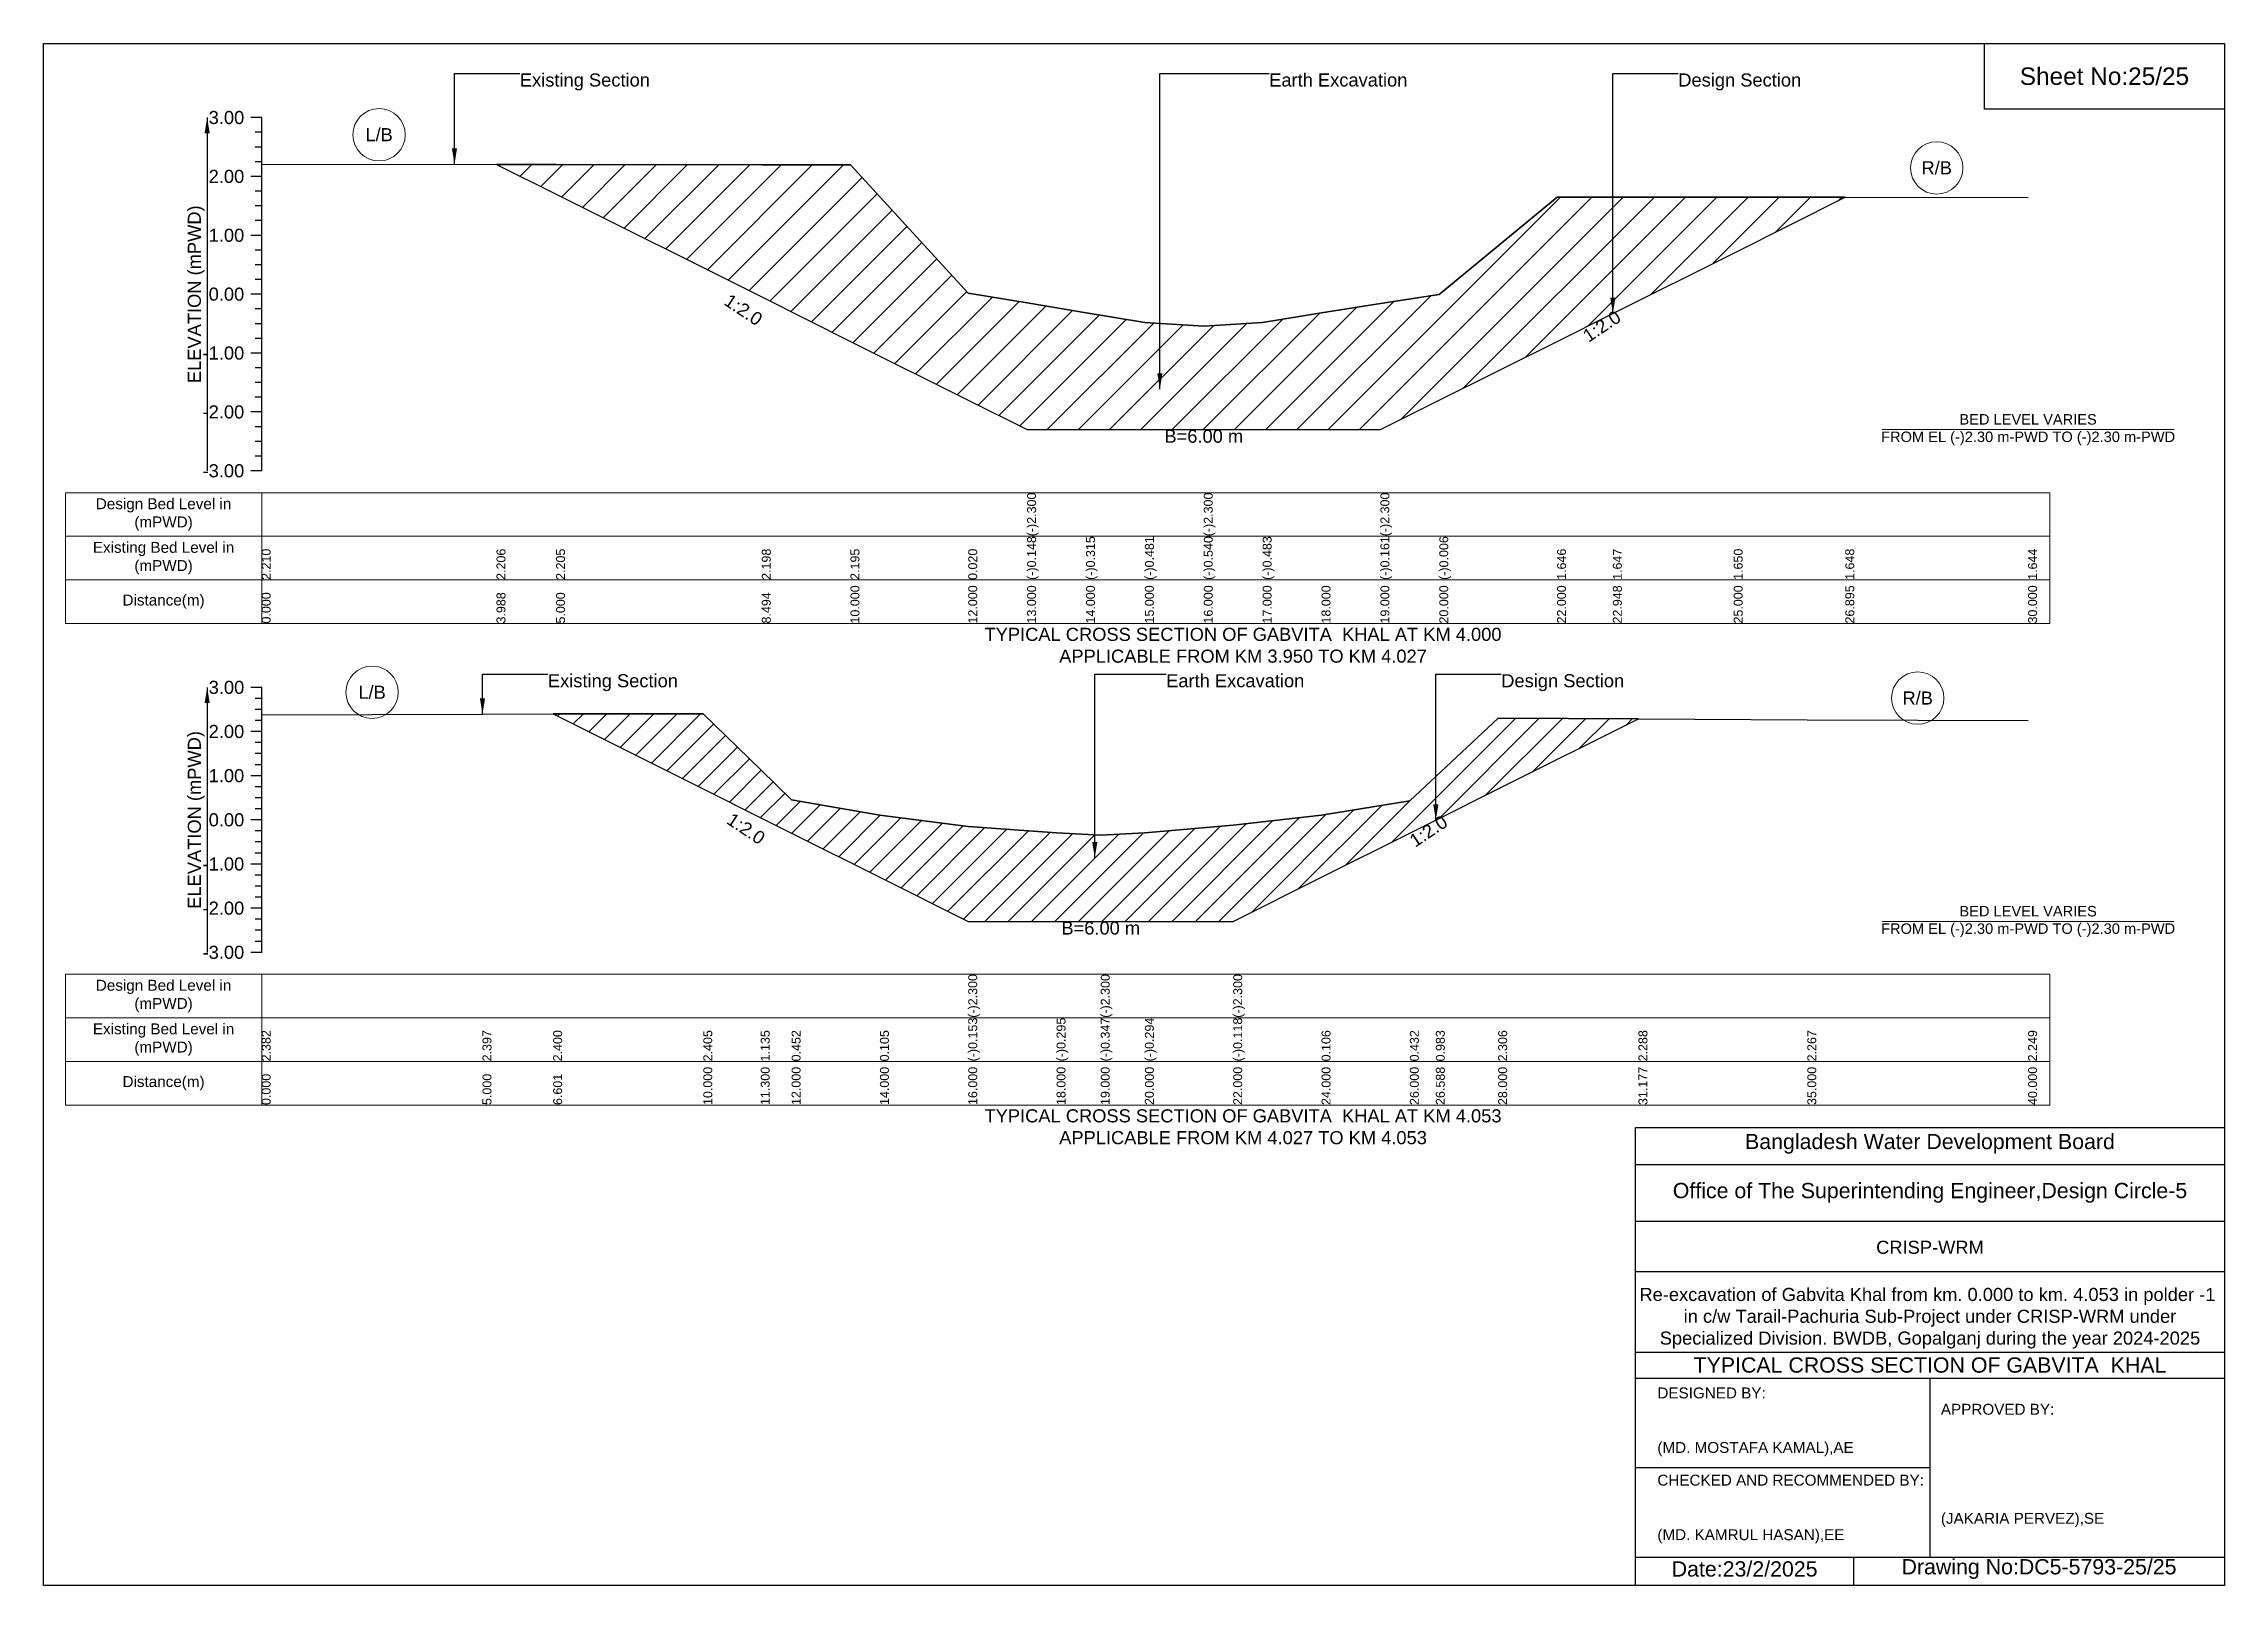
# Model space of a CAD drawing. Header units: feet. Extents: x 91000 to 358000, y -12982 to 34.
# Drawn here: x 340000 to 348000, y -5656 to 0 of the extents above; entities that cross this region are included whole.
import ezdxf

# ---------------------------------------------------------------- set-up
doc = ezdxf.new("R2010")
doc.units = ezdxf.units.FT
doc.header["$LTSCALE"] = 7
doc.header["$MEASUREMENT"] = 0
for name, color, linetype, lineweight in [('Cross section Data Border', 7, 'Continuous', 9), ('Cross Section Labels', 7, 'Continuous', 9), ('Existing_Bed_Level for Xsection', 7, 'Continuous', 25)]:
    doc.layers.add(name, color=color, linetype=linetype, lineweight=lineweight)
doc.styles.get("Standard").update_dxf_attribs({"font": 'arial.ttf'})
doc.dimstyles.get("Standard").update_dxf_attribs({"dimtxt": 0.18, "dimasz": 0.18, "dimexe": 0.18, "dimexo": 0.0625, "dimgap": 0.09, "dimtad": 0, "dimtih": 1, "dimtoh": 1, "dimdec": 4, "dimzin": 0, "dimdsep": 46, "dimtxsty": 'Standard', "dimcen": 0.09, "dimadec": 0, "dimazin": 0, "dimtfac": 1, "dimtdec": 4, "dimtofl": 0, "dimtmove": 0, "dimatfit": 3, "dimfxl": 1, "dimtolj": 1, "dimtzin": 0, "dimarcsym": 0})

msp = doc.modelspace()

# ---------------------------------------------------------------- texts
at = {"attachment_point": 5}
for s, insert, char_height in [('Sheet No:25/25', (347560, -120), 64), ('Bangladesh Water Development Board', (346920, -4036), 56), ('Office of The Superintending Engineer,Design Circle-5', (346920, -4216), 56)]:
    msp.add_mtext(s, dxfattribs=dict(at, insert=insert, char_height=char_height))
for s, insert, char_height, width, attachment_point in [('CRISP-WRM', (346920, -4416), 48, 2240, 5), ('Re-excavation of Gabvita Khal from km. 0.000 to km. 4.053 in polder -1  in c/w Tarail-Pachuria Sub-Project under CRISP-WRM under Specialized Division. BWDB, Gopalganj during the year 2024-2025', (346920, -4676), 48, 2160, 5), ('TYPICAL CROSS SECTION OF GABVITA  KHAL', (346920, -4848), 56, 2240, 5), ('DESIGNED BY:^J^J^J(MD. MOSTAFA KAMAL),AE', (345920, -5056), 40, 1120, 4), ('APPROVED BY:^J^J^J^J^J^J(JAKARIA PERVEZ),SE', (346960, -5216), 40, 1120, 4), ('CHECKED AND RECOMMENDED BY:^J^J^J(MD. KAMRUL HASAN),EE', (345920, -5376), 40, 1120, 4), ('Date:23/2/2025 ', (346240, -5596), 56, 1120, 5), ('Drawing No:DC5-5793-25/25', (347320, -5596), 56, 1760, 5)]:
    msp.add_mtext(s, dxfattribs=dict(insert=insert, char_height=char_height, width=width, attachment_point=attachment_point))
at = {"layer": 'Cross section Data Border', "char_height": 40, "width": 640, "attachment_point": 5}
for s, insert in [('Design Bed Level in (mPWD)', (340440, -1727.4)), ('Existing Bed Level in (mPWD)', (340440, -1887.4)), ('Distance(m)', (340440, -2047.4)), ('Design Bed Level in (mPWD)', (340440, -3493.8)), ('Existing Bed Level in (mPWD)', (340440, -3653.8)), ('Distance(m)', (340440, -3813.8))]:
    msp.add_mtext(s, dxfattribs=dict(at, insert=insert))
at = {"layer": 'Cross Section Labels'}
for s, insert, char_height, attachment_point in [('Existing Section', (341747.2, -109.4), 48, 1), ('Earth Excavation', (344496, -109.4), 48, 1), ('Design Section', (345996.7, -109.4), 48, 1), ('L/B', (341230.7, -334.4), 48, 5), ('R/B', (346944.7, -455.9), 48, 5), ('BED LEVEL VARIES ^JFROM EL (-)2.30 m-PWD TO (-)2.30 m-PWD', (347280, -1416.2), 38.4, 5), ('B=6.00 m', (344256, -1416.2), 48, 2), ('TYPICAL CROSS SECTION OF GABVITA  KHAL AT KM 4.000^JAPPLICABLE FROM KM 3.950 TO KM 4.027', (344400, -2207.4), 48, 5), ('Existing Section', (341850, -2313.2), 48, 1), ('Earth Excavation', (344118, -2313.2), 48, 1), ('Design Section', (345347.3, -2313.2), 48, 1), ('L/B', (341205, -2379.7), 48, 5), ('R/B', (346875, -2401), 48, 5), ('BED LEVEL VARIES ^JFROM EL (-)2.30 m-PWD TO (-)2.30 m-PWD', (347280, -3220.4), 38.4, 5), ('B=6.00 m', (343878, -3220.4), 48, 2), ('TYPICAL CROSS SECTION OF GABVITA  KHAL AT KM 4.053^JAPPLICABLE FROM KM 4.027 TO KM 4.053', (344400, -3973.8), 48, 5)]:
    msp.add_mtext(s, dxfattribs=dict(at, insert=insert, char_height=char_height, attachment_point=attachment_point))
at = {"layer": 'Cross Section Labels', "char_height": 48, "attachment_point": 2}
for insert, rotation in [((342580.7, -956.5), 326.30993), ((345702.7, -1016.8), 33.69007), ((342590.2, -2860), 326.30993), ((345066.8, -2869), 33.69007)]:
    msp.add_mtext('1:2.0', dxfattribs=dict(at, insert=insert, rotation=rotation))
at = {"layer": 'Existing_Bed_Level for Xsection', "char_height": 48, "attachment_point": 6}
for s, insert in [('3.00', (340736, -271.4)), ('2.00', (340736, -487.4)), ('1.00', (340736, -703.4)), ('0.00', (340736, -919.4)), ('-1.00', (340736, -1135.4)), ('-2.00', (340736, -1351.4)), ('-3.00', (340736, -1567.4)), ('3.00', (340736, -2361.8)), ('2.00', (340736, -2523.8)), ('1.00', (340736, -2685.8)), ('0.00', (340736, -2847.8)), ('-1.00', (340736, -3009.8)), ('-2.00', (340736, -3171.8)), ('-3.00', (340736, -3333.8))]:
    msp.add_mtext(s, dxfattribs=dict(at, insert=insert))
at = {"layer": 'Existing_Bed_Level for Xsection', "rotation": 90}
for s, insert, char_height, attachment_point in [('ELEVATION (mPWD)', (340560, -919.4), 48, 5), ('(-)2.300', (343608, -1807.4), 32.8, 1), ('(-)2.300', (344256, -1807.4), 32.8, 1), ('(-)2.300', (344904, -1807.4), 32.8, 1), ('(-)0.148', (343608, -1967.4), 32.8, 1), ('(-)0.315', (343824, -1967.4), 32.8, 1), ('(-)0.481', (344040, -1967.4), 32.8, 1), ('(-)0.540', (344256, -1967.4), 32.8, 1), ('(-)0.483', (344472, -1967.4), 32.8, 1), ('(-)0.161', (344904, -1967.4), 32.8, 1), ('(-)0.006', (345120, -1967.4), 32.8, 1), ('2.210', (340800, -1967.4), 32.8, 1), ('2.206', (341661.4, -1967.4), 32.8, 1), ('2.205', (341880, -1967.4), 32.8, 1), ('2.198', (342634.7, -1967.4), 32.8, 1), ('2.195', (342960, -1967.4), 32.8, 1), ('0.020', (343392, -1967.4), 32.8, 1), ('1.646', (345552, -1967.4), 32.8, 1), ('1.647', (345756.7, -1967.4), 32.8, 1), ('1.650', (346200, -1967.4), 32.8, 1), ('1.648', (346609.4, -1967.4), 32.8, 1), ('1.644', (347280, -1967.4), 32.8, 1), ('10.000', (342960, -2127.4), 32.8, 1), ('12.000', (343392, -2127.4), 32.8, 1), ('13.000', (343608, -2127.4), 32.8, 1), ('14.000', (343824, -2127.4), 32.8, 1), ('15.000', (344040, -2127.4), 32.8, 1), ('16.000', (344256, -2127.4), 32.8, 1), ('17.000', (344472, -2127.4), 32.8, 1), ('18.000', (344688, -2127.4), 32.8, 1), ('19.000', (344904, -2127.4), 32.8, 1), ('20.000', (345120, -2127.4), 32.8, 1), ('22.000', (345552, -2127.4), 32.8, 1), ('22.948', (345756.7, -2127.4), 32.8, 1), ('25.000', (346200, -2127.4), 32.8, 1), ('26.895', (346609.4, -2127.4), 32.8, 1), ('30.000', (347280, -2127.4), 32.8, 1), ('0.000', (340800, -2127.4), 32.8, 1), ('3.988', (341661.4, -2127.4), 32.8, 1), ('5.000', (341880, -2127.4), 32.8, 1), ('8.494', (342634.7, -2127.4), 32.8, 1), ('ELEVATION (mPWD)', (340560, -2847.8), 48, 5), ('(-)2.300', (343392, -3573.8), 32.8, 1), ('(-)2.300', (343878, -3573.8), 32.8, 1), ('(-)2.300', (344364, -3573.8), 32.8, 1), ('(-)0.153', (343392, -3733.8), 32.8, 1), ('(-)0.295', (343716, -3733.8), 32.8, 1), ('(-)0.347', (343878, -3733.8), 32.8, 1), ('(-)0.294', (344040, -3733.8), 32.8, 1), ('(-)0.118', (344364, -3733.8), 32.8, 1), ('2.382', (340800, -3733.8), 32.8, 1), ('2.397', (341610, -3733.8), 32.8, 1), ('2.400', (341869.3, -3733.8), 32.8, 1), ('2.405', (342420, -3733.8), 32.8, 1), ('1.135', (342630.7, -3733.8), 32.8, 1), ('0.452', (342744, -3733.8), 32.8, 1), ('0.105', (343068, -3733.8), 32.8, 1), ('0.106', (344688, -3733.8), 32.8, 1), ('0.432', (345012, -3733.8), 32.8, 1), ('0.983', (345107.3, -3733.8), 32.8, 1), ('2.306', (345336, -3733.8), 32.8, 1), ('2.288', (345850.6, -3733.8), 32.8, 1), ('2.267', (346470, -3733.8), 32.8, 1), ('2.249', (347280, -3733.8), 32.8, 1), ('10.000', (342420, -3893.8), 32.8, 1), ('11.300', (342630.7, -3893.8), 32.8, 1), ('12.000', (342744, -3893.8), 32.8, 1), ('14.000', (343068, -3893.8), 32.8, 1), ('16.000', (343392, -3893.8), 32.8, 1), ('18.000', (343716, -3893.8), 32.8, 1), ('19.000', (343878, -3893.8), 32.8, 1), ('20.000', (344040, -3893.8), 32.8, 1), ('22.000', (344364, -3893.8), 32.8, 1), ('24.000', (344688, -3893.8), 32.8, 1), ('26.000', (345012, -3893.8), 32.8, 1), ('26.588', (345107.3, -3893.8), 32.8, 1), ('28.000', (345336, -3893.8), 32.8, 1), ('31.177', (345850.6, -3893.8), 32.8, 1), ('35.000', (346470, -3893.8), 32.8, 1), ('40.000', (347280, -3893.8), 32.8, 1), ('0.000', (340800, -3893.8), 32.8, 1), ('5.000', (341610, -3893.8), 32.8, 1), ('6.601', (341869.3, -3893.8), 32.8, 1)]:
    msp.add_mtext(s, dxfattribs=dict(at, insert=insert, char_height=char_height, attachment_point=attachment_point))

# ---------------------------------------------------------------- hatches: boundary and pattern name
at = {"layer": 'Existing_Bed_Level for Xsection'}
h = msp.add_hatch(dxfattribs=at)
h.set_pattern_fill('ANSI31', color=256, scale=648, style=0)
h.set_pattern_definition([(45, (0, 160), (-57.27565, 57.27565), [])])
h.paths.add_polyline_path([(341661.4, -442.9), (341880, -552.2), (342634.7, -929.5), (342960, -1092.2), (343392, -1308.2), (343608, -1416.2), (343824, -1416.2), (344040, -1416.2), (344256, -1416.2), (344472, -1416.2), (344688, -1416.2), (344904, -1416.2), (345120, -1308.2), (345552, -1092.2), (345756.7, -989.8), (346200, -768.2), (346609.4, -563.5), (346200, -563), (345756.7, -563.6), (345552, -563.8), (345120, -920.7), (344904, -954), (344688, -987.4), (344472, -1023.7), (344256, -1036), (344040, -1023.3), (343824, -987.4), (343608, -951.2), (343392, -915), (342960, -445.2), (342634.7, -444.6), (341880, -443.1)])
h = msp.add_hatch(dxfattribs=at)
h.set_pattern_fill('ANSI31', color=256, scale=486, style=0)
h.set_pattern_definition([(45, (0, 160), (-42.956737, 42.956737), [])])
h.paths.add_polyline_path([(341869.3, -2459.1), (342420, -2734.4), (342630.7, -2839.7), (342744, -2896.4), (343068, -3058.4), (343392, -3220.4), (343716, -3220.4), (343878, -3220.4), (344040, -3220.4), (344364, -3220.4), (344688, -3058.4), (345012, -2896.4), (345107.3, -2848.7), (345336, -2734.4), (345850.6, -2477.1), (345336, -2474.2), (345107.3, -2688.5), (345012, -2777.8), (344688, -2830.6), (344364, -2866.9), (344040, -2895.4), (343878, -2904), (343716, -2895.6), (343392, -2872.6), (343068, -2830.8), (342744, -2774.6), (342630.7, -2663.9), (342420, -2458.2)])

# ---------------------------------------------------------------- linework, layer by layer
for points in [[(340000, 0), (348000, 0), (348000, -5656), (340000, -5656)], [(347120, 0), (348000, 0), (348000, -240), (347120, -240)]]:
    msp.add_lwpolyline(points, close=True)
for points in [[(345840, -5656), (345840, -3976), (348000, -3976)], [(345840, -4112), (348000, -4112)], [(345840, -4320), (348000, -4320)], [(345840, -4504), (348000, -4504)], [(345840, -4800), (348000, -4800)], [(345840, -4896), (348000, -4896)], [(346920, -4896), (346920, -5552)], [(345840, -5224), (346920, -5224)], [(345840, -5552), (348000, -5552)], [(346640, -5552), (346640, -5656)]]:
    msp.add_lwpolyline(points)
at = {"layer": 'Cross section Data Border'}
for points in [[(340080, -1647.4), (347360, -1647.4), (347360, -2127.4), (340080, -2127.4)], [(340080, -3413.8), (347360, -3413.8), (347360, -3893.8), (340080, -3893.8)]]:
    msp.add_lwpolyline(points, close=True, dxfattribs=at)
for points in [[(340800, -1647.4), (340800, -2127.4)], [(340080, -1807.4), (347360, -1807.4)], [(340080, -1967.4), (347360, -1967.4)], [(340800, -3413.8), (340800, -3893.8)], [(340080, -3573.8), (347360, -3573.8)], [(340080, -3733.8), (347360, -3733.8)]]:
    msp.add_lwpolyline(points, dxfattribs=at)
at = {"layer": 'Cross Section Labels'}
for points in [[(346744.2, -1416.2), (347815.8, -1416.2)], [(346744.2, -3220.4), (347815.8, -3220.4)]]:
    msp.add_lwpolyline(points, dxfattribs=at)
for centre in [(341230.7, -334.4), (346944.7, -455.9), (341205, -2379.7), (346875, -2401)]:
    msp.add_circle(centre, 96, dxfattribs=at)
at = {"layer": 'Existing_Bed_Level for Xsection'}
for points in [[(340800, -271.4), (340760, -271.4)], [(340800, -1567.4), (340800, -1351.4), (340800, -1135.4), (340800, -919.4), (340800, -703.4), (340800, -487.4), (340800, -271.4)], [(340800, -325.4), (340776, -325.4)], [(340800, -379.4), (340776, -379.4)], [(340800, -433.4), (340776, -433.4)], [(340800, -442), (341661.4, -442.9), (341880, -443.1), (342634.7, -444.6), (342960, -445.2), (343392, -915), (343608, -951.2), (343608, -951.2), (343824, -987.4), (344040, -1023.3), (344256, -1036), (344256, -1036), (344472, -1023.7), (344688, -987.4), (344904, -954), (344904, -954), (345120, -920.7), (345552, -563.8), (345756.7, -563.6), (346200, -563), (346609.4, -563.5), (347280, -564.3)], [(340800, -487.4), (340760, -487.4)], [(340800, -541.4), (340776, -541.4)], [(340800, -595.4), (340776, -595.4)], [(340800, -703.4), (340760, -703.4)], [(340800, -649.4), (340776, -649.4)], [(340800, -757.4), (340776, -757.4)], [(340800, -811.4), (340776, -811.4)], [(340800, -865.4), (340776, -865.4)], [(340800, -919.4), (340760, -919.4)], [(340800, -973.4), (340776, -973.4)], [(340800, -1027.4), (340776, -1027.4)], [(340800, -1081.4), (340776, -1081.4)], [(340800, -1135.4), (340760, -1135.4)], [(340800, -1189.4), (340776, -1189.4)], [(340800, -1243.4), (340776, -1243.4)], [(340800, -1351.4), (340760, -1351.4)], [(340800, -1297.4), (340776, -1297.4)], [(340800, -1405.4), (340776, -1405.4)], [(340800, -1459.4), (340776, -1459.4)], [(340800, -1513.4), (340776, -1513.4)], [(340800, -1567.4), (340760, -1567.4)], [(340800, -2361.8), (340760, -2361.8)], [(340800, -3333.8), (340800, -3171.8), (340800, -3009.8), (340800, -2847.8), (340800, -2685.8), (340800, -2523.8), (340800, -2361.8)], [(340800, -2402.3), (340776, -2402.3)], [(340800, -2442.8), (340776, -2442.8)], [(340800, -2461.9), (341610, -2459.5), (341869.3, -2459.1), (342420, -2458.2), (342630.7, -2663.9), (342744, -2774.6), (343068, -2830.8), (343392, -2872.6), (343392, -2872.6), (343716, -2895.6), (343878, -2904), (343878, -2904), (344040, -2895.4), (344364, -2866.9), (344364, -2866.9), (344688, -2830.6), (345012, -2777.8), (345107.3, -2688.5), (345336, -2474.2), (345850.6, -2477.1), (346470, -2480.5), (347280, -2483.4)], [(340800, -2523.8), (340760, -2523.8)], [(340800, -2483.3), (340776, -2483.3)], [(340800, -2564.3), (340776, -2564.3)], [(340800, -2604.8), (340776, -2604.8)], [(340800, -2685.8), (340760, -2685.8)], [(340800, -2645.3), (340776, -2645.3)], [(340800, -2726.3), (340776, -2726.3)], [(340800, -2766.8), (340776, -2766.8)], [(340800, -2847.8), (340760, -2847.8)], [(340800, -2807.3), (340776, -2807.3)], [(340800, -2888.3), (340776, -2888.3)], [(340800, -2928.8), (340776, -2928.8)], [(340800, -3009.8), (340760, -3009.8)], [(340800, -2969.3), (340776, -2969.3)], [(340800, -3050.3), (340776, -3050.3)], [(340800, -3090.8), (340776, -3090.8)], [(340800, -3171.8), (340760, -3171.8)], [(340800, -3131.3), (340776, -3131.3)], [(340800, -3212.3), (340776, -3212.3)], [(340800, -3252.8), (340776, -3252.8)], [(340800, -3333.8), (340760, -3333.8)], [(340800, -3293.3), (340776, -3293.3)]]:
    msp.add_lwpolyline(points, dxfattribs=at)
for points in [[(341661.4, -442.9), (341880, -552.2), (342634.7, -929.5), (342960, -1092.2), (343392, -1308.2), (343608, -1416.2), (343608, -1416.2), (343824, -1416.2), (344040, -1416.2), (344256, -1416.2), (344256, -1416.2), (344472, -1416.2), (344688, -1416.2), (344904, -1416.2), (344904, -1416.2), (345120, -1308.2), (345552, -1092.2), (345756.7, -989.8), (346200, -768.2), (346609.4, -563.5), (346609.4, -563.5), (346609.4, -563.5), (346200, -563), (345756.7, -563.6), (345552, -563.8), (345120, -920.7), (344904, -954), (344904, -954), (344688, -987.4), (344472, -1023.7), (344256, -1036), (344256, -1036), (344040, -1023.3), (343824, -987.4), (343608, -951.2), (343608, -951.2), (343392, -915), (342960, -445.2), (342634.7, -444.6), (341880, -443.1)], [(341869.3, -2459.1), (341869.3, -2459.1), (342420, -2734.4), (342630.7, -2839.7), (342744, -2896.4), (343068, -3058.4), (343392, -3220.4), (343392, -3220.4), (343716, -3220.4), (343878, -3220.4), (343878, -3220.4), (344040, -3220.4), (344364, -3220.4), (344364, -3220.4), (344688, -3058.4), (345012, -2896.4), (345107.3, -2848.7), (345336, -2734.4), (345850.6, -2477.1), (345850.6, -2477.1), (345850.6, -2477.1), (345336, -2474.2), (345107.3, -2688.5), (345012, -2777.8), (344688, -2830.6), (344364, -2866.9), (344364, -2866.9), (344040, -2895.4), (343878, -2904), (343878, -2904), (343716, -2895.6), (343392, -2872.6), (343392, -2872.6), (343068, -2830.8), (342744, -2774.6), (342630.7, -2663.9), (342420, -2458.2), (341869.3, -2459.1)]]:
    msp.add_lwpolyline(points, close=True, dxfattribs=at)

msp.set_redraw_order([(e.dxf.handle, doc.entitydb.next_handle()) for e in msp.query("TEXT MTEXT ATTDEF DIMENSION ARC_DIMENSION")])  # texts and dimensions are drawn at this point

# ---------------------------------------------------------------- leaders
at = {"layer": 'Cross Section Labels', "annotation_type": 0, "has_hookline": 1, "hookline_direction": 0}
for points, text_width in [([(341507.2, -442), (341507.2, -109.4), (341747.1, -109.4)], 467.2), ([(344094.9, -1267.4), (344094.9, -109.4), (344495.9, -109.4)], 497), ([(345756.7, -989.8), (345756.7, -109.4), (345996.6, -109.4)], 441.2), ([(341610, -2459.5), (341610, -2313.2), (341849.9, -2313.2)], 467.2), ([(343856.1, -2986.7), (343856.1, -2313.2), (344117.9, -2313.2)], 497), ([(345107.3, -2848.7), (345107.3, -2313.2), (345347.2, -2313.2)], 441.2)]:
    msp.add_leader(points, dimstyle='Standard', override={"dimasz": 57.6}, dxfattribs=dict(at, text_width=text_width))
at = {"layer": 'Existing_Bed_Level for Xsection'}
for points in [[(340600, -271.4), (340600, -1567.4)], [(340600, -2361.8), (340600, -3333.8)]]:
    msp.add_leader(points, dimstyle='Standard', override={"dimasz": 57.6}, dxfattribs=at)

doc.saveas('drawing.dxf')
